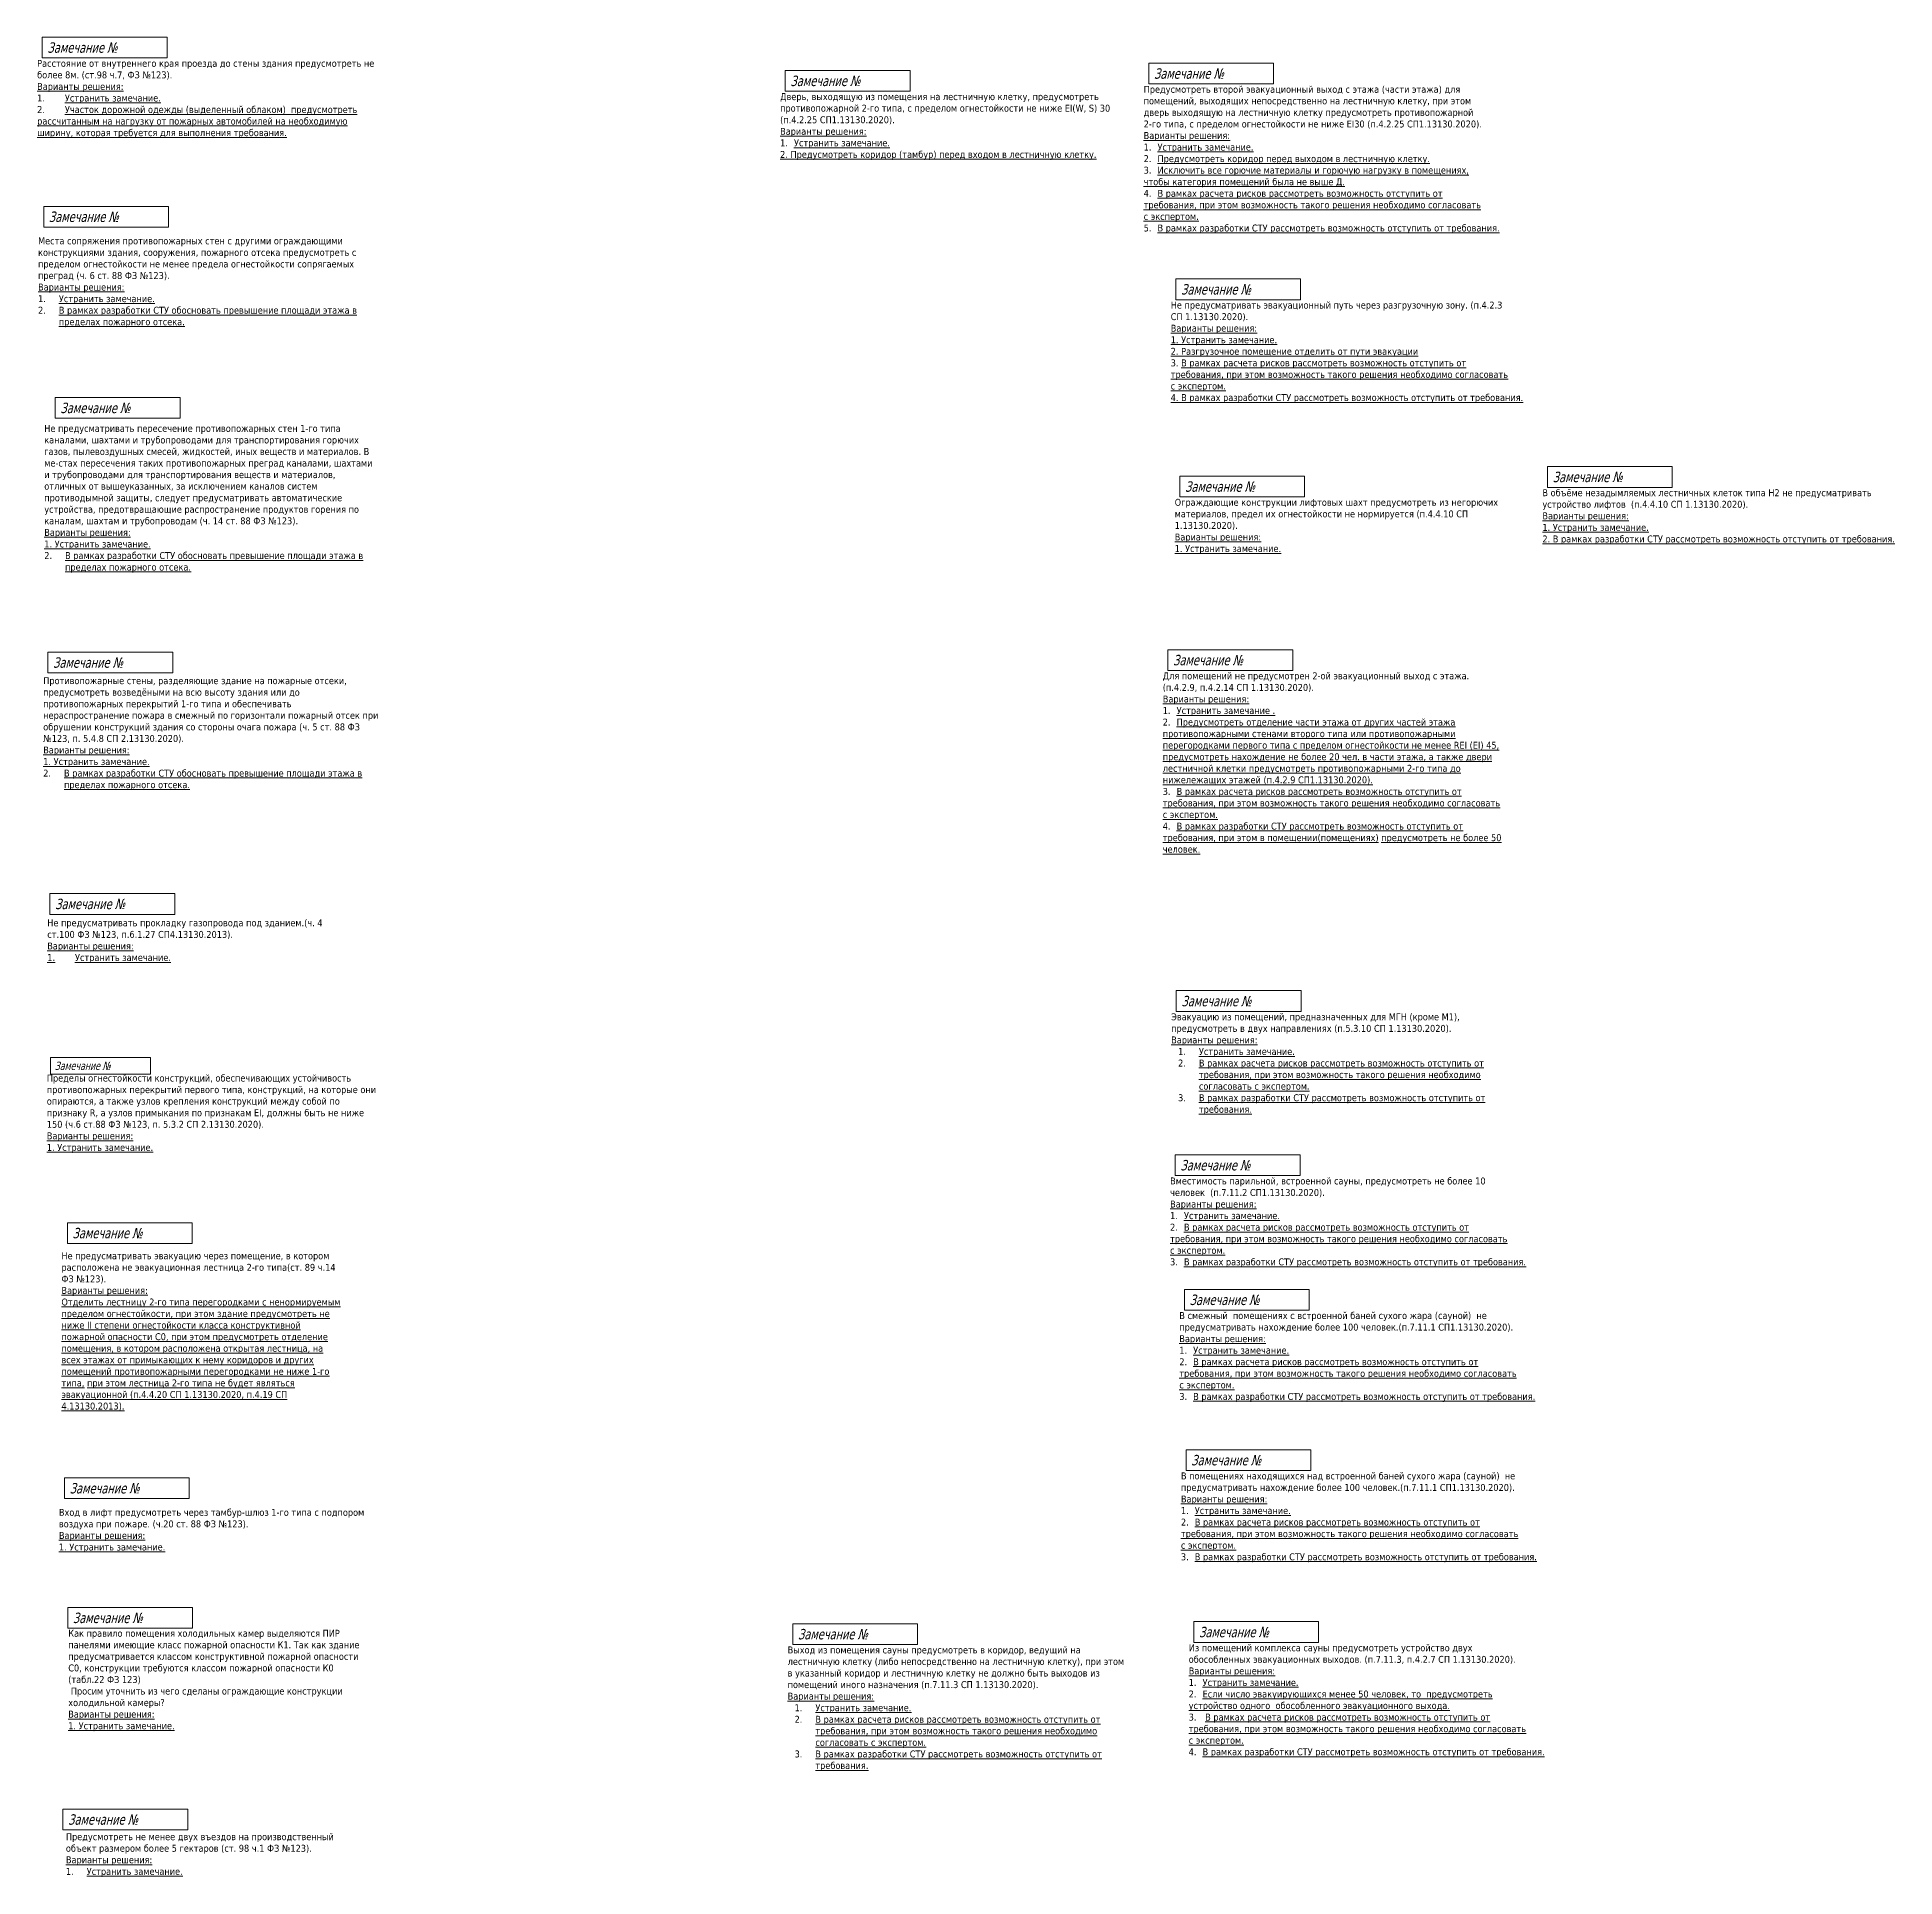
# Model space of a CAD drawing. Header units: millimetres. Extents: x -204396 to 1997851, y -2958255 to 237418.
# Drawn here: x 38382 to 199182, y -445144 to -285942 of the extents above; entities that cross this region are included whole.
import ezdxf

# ---------------------------------------------------------------- set-up
doc = ezdxf.new("R2010")
doc.units = ezdxf.units.MM
doc.layers.add('экспертиза', color=1, linetype='Continuous', lineweight=0)
doc.styles.add('ЭКСПЕРТИЗА', font='tahoma.ttf')

msp = doc.modelspace()

# ---------------------------------------------------------------- texts
at = {"layer": 'экспертиза', "lineweight": 0, "style": 'ЭКСПЕРТИЗА', "oblique": 14.99998, "width": 0.8}
for p in [(39278, -287292), (103588, -290174), (135056, -289540), (39397, -301933), (137399, -308214), (40398, -318477), (137744, -325282), (169570, -324451), (39763, -340511), (136708, -340298), (41448, -389885), (41474, -423182), (41065, -440632)]:
    msp.add_text('Замечание №', height=900, dxfattribs=at).set_placement(p)
at = {"layer": 'экспертиза', "lineweight": 0, "ltscale": 100, "transparency": 33554687, "style": 'ЭКСПЕРТИЗА', "oblique": 14.99998, "width": 0.8}
msp.add_text('Замечание №', height=900, dxfattribs=at).set_placement((39942, -361402))
at = {"layer": 'экспертиза', "color": 4, "lineweight": 0, "style": 'ЭКСПЕРТИЗА', "oblique": 14.99998, "width": 0.8}
for p in [(137437, -369806), (137345, -384010), (138143, -395658), (138282, -409534), (104240, -424594), (138955, -424409)]:
    msp.add_text('Замечание №', height=900, dxfattribs=at).set_placement(p)
at = {"layer": 'экспертиза', "color": 4, "ltscale": 100, "style": 'ЭКСПЕРТИЗА', "oblique": 14.99998, "width": 0.8}
msp.add_text('Замечание №', height=720, dxfattribs=at).set_placement((39908, -375319))
at = {"layer": 'экспертиза', "color": 1, "lineweight": 0, "style": 'ЭКСПЕРТИЗА', "oblique": 14.99998, "width": 0.8}
msp.add_text('Замечание №', height=900, dxfattribs=at).set_placement((41200, -411965))
at = {"layer": 'экспертиза', "lineweight": 0, "ltscale": 100, "char_height": 600, "attachment_point": 1, "style": 'ЭКСПЕРТИЗА'}
for s, insert, width in [('Расстояние от внутреннего края проезда до стены здания предусмотреть не более 8м. (ст.98 ч.7, ФЗ №123).\\P{\\L\\C6;Варианты решения:\\P\\l1.^I\\LУстранить замечание.\\P\\l2.^I\\LУчасток дорожной одежды (выделенный облаком)  предусмотреть рассчитанным на нагрузку от пожарных автомобилей на необходимую ширину, которая требуется для выполнения требования.}', (38382, -287906), 29539.74), ('\\pt1200;Дверь, выходящую из помещения на лестничную клетку, предусмотреть противопожарной 2-го типа, с пределом огнестойкости не ниже EI(W, S) 30 (п.4.2.25 СП1.13130.2020).{\\L\\C6;\\PВарианты решения:\\P\\l1.^I\\LУстранить замечание.\\P2. Предусмотреть коридор (тамбур) перед входом в лестничную клетку.}', (102692, -290788), 29427.02), ('\\pt1200;Предусмотреть второй эвакуационный выход с этажа (части этажа) для помещений, выходящих непосредственно на лестничную клетку, при этом дверь выходящую на лестничную клетку предусмотреть противопожарной 2-го типа, с пределом огнестойкости не ниже EI30 (п.4.2.25 СП1.13130.2020).{\\L\\C6;\\PВарианты решения:\\P\\l1.^I\\LУстранить замечание.\\P\\l2.^I\\LПредусмотреть коридор перед выходом в лестничную клетку.\\P\\l3.^I\\LИсключить все горючие материалы и горючую нагрузку в помещениях, чтобы категория помещений была не выше Д.\\P\\l4.^I\\LВ рамках расчета рисков рассмотреть возможность отступить от требования, при этом возможность такого решения необходимо согласовать с экспертом.\\H0.91667x;\\l\\C0;\\P\\H1.09091x;\\C6;5.^I\\LВ рамках разработки СТУ рассмотреть возможность отступить от требования. }', (134160, -290154), 29427.02), ('\\pt1200;Не предусматривать эвакуационный путь через разгрузочную зону. (п.4.2.3 СП 1.13130.2020).{\\L\\C6;\\PВарианты решения:\\P\\ptz;1. Устранить замечание.\\P2. Разгрузочное помещение отделить от пути эвакуации\\P\\l3. \\LВ рамках расчета рисков рассмотреть возможность отступить от требования, при этом возможность такого решения необходимо согласовать с экспертом.\\P\\pt1200;4. В рамках разработки СТУ рассмотреть возможность отступить от требования.}', (136503, -308828), 29427.02), ('\\pt1200;Ограждающие конструкции лифтовых шахт предусмотреть из негорючих материалов, предел их огнестойкости не нормируется (п.4.4.10 СП 1.13130.2020).{\\L\\C6;\\PВарианты решения:\\P1. Устранить замечание.}', (136848, -325896), 29427.02), ('\\pt1200;В объёме незадымляемых лестничных клеток типа Н2 не предусматривать устройство лифтов  (п.4.4.10 СП 1.13130.2020).{\\L\\C6;\\PВарианты решения:\\P1. Устранить замечание.\\P2. В рамках разработки СТУ рассмотреть возможность отступить от требования.}', (168674, -325065), 29427.02), ('\\pt1200;Для помещений не предусмотрен 2-ой эвакуационный выход с этажа. (п.4.2.9, п.4.2.14 СП 1.13130.2020).{\\L\\C6;\\PВарианты решения:\\P\\l1.^I\\LУстранить замечание .\\P\\l2.^I\\LПредусмотреть отделение части этажа от других частей этажа противопожарными стенами второго типа или противопожарными перегородками первого типа с пределом огнестойкости не менее REI (EI) 45, предусмотреть нахождение не более 20 чел. в части этажа, а также двери лестничной клетки предусмотреть противопожарными 2-го типа до нижележащих этажей (п.4.2.9 СП1.13130.2020).\\P\\l3.^I\\LВ рамках расчета рисков рассмотреть возможность отступить от требования, при этом возможность такого решения необходимо согласовать с экспертом.\\H0.91667x;\\l\\C0;\\P\\H1.09091x;\\C6;4.^I\\LВ рамках разработки СТУ рассмотреть возможность отступить от требования, при этом в помещении\\C2;(помещениях)\\C6; предусмотреть не более 50 человек.}', (135813, -340913), 29427.02), ('Как правило помещения холодильных камер выделяются ПИР панелями имеющие класс пожарной опасности К1. Так как здание предусматривается классом конструктивной пожарной опасности С0, конструкции требуются классом пожарной опасности К0 (табл.22 ФЗ 123) \\P Просим уточнить из чего сделаны ограждающие конструкции холодильной камеры? \\P{\\L\\C6;Варианты решения:\\P1. Устранить замечание.}', (41073, -423767), 26067.54), ('Предусмотреть не менее двух въездов на производственный объект размером более 5 гектаров (ст. 98 ч.1 ФЗ №123).{\\L\\C6;\\PВарианты решения:\\P\\pt1800;\\l1.^I\\LУстранить замечание.}', (40870, -441372), 25338.67)]:
    msp.add_mtext(s, dxfattribs=dict(at, insert=insert, width=width))
at = {"layer": 'экспертиза', "lineweight": 0, "char_height": 600, "attachment_point": 1, "style": 'ЭКСПЕРТИЗА'}
for s, insert, width in [('Места сопряжения противопожарных стен с другими ограждающими конструкциями здания, сооружения, пожарного отсека предусмотреть с пределом огнестойкости не менее предела огнестойкости сопрягаемых преград (ч. 6 ст. 88 ФЗ №123).\\P{\\L\\C6;Варианты решения:\\P\\pi-1800,l1800,t1800;\\l1.^I\\LУстранить замечание.\\P\\l\\C2;2.^I\\LВ рамках разработки СТУ обосновать превышение площади этажа в пределах пожарного отсека.}', (38461, -303270), 28948.38), ('Не предусматривать пересечение противопожарных стен 1-го типа каналами, шахтами и трубопроводами для транспортирования горючих газов, пылевоздушных смесей, жидкостей, иных веществ и материалов. В ме-стах пересечения таких противопожарных преград каналами, шахтами и трубопроводами для транспортирования веществ и материалов, отличных от вышеуказанных, за исключением каналов систем противодымной защиты, следует предусматривать автоматические устройства, предотвращающие распространение продуктов горения по каналам, шахтам и трубопроводам (ч. 14 ст. 88 ФЗ №123).\\P{\\L\\C6;Варианты решения:\\P1. Устранить замечание.\\P\\pi-1800,l1800,t1800;\\l\\C2;2.^I\\LВ рамках разработки СТУ обосновать превышение площади этажа в пределах пожарного отсека.}', (38998, -319499), 28948.38), ('Противопожарные стены, разделяющие здание на пожарные отсеки, предусмотреть возведёными на всю высоту здания или до противопожарных перекрытий 1-го типа и обеспечивать нераспространение пожара в смежный по горизонтали пожарный отсек при обрушении конструкций здания со стороны очага пожара (ч. 5 ст. 88 ФЗ №123, п. 5.4.8 СП 2.13130.2020).\\P{\\L\\C6;Варианты решения:\\P1. Устранить замечание.\\P\\pi-1800,l1800,t1800;\\l\\C2;2.^I\\LВ рамках разработки СТУ обосновать превышение площади этажа в пределах пожарного отсека.}', (38908, -341330), 28948.38), ('\\pt1200;Не предусматривать эвакуацию через помещение, в котором расположена не эвакуационная лестница 2-го типа(ст. 89 ч.14  ФЗ №123).{\\L\\P\\C6;Варианты решения:\\P\\ptz;Отделить лестницу 2-го типа перегородками с ненормируемым пределом огнестойкости, при этом здание предусмотреть не ниже II степени огнестойкости класса конструктивной пожарной опасности С0, при этом предусмотреть отделение помещения, в котором расположена открытая лестница, на всех этажах от примыкающих к нему коридоров и других помещений противопожарными перегородками не ниже 1-го типа\\C2;, при этом лестница 2-го типа не будет являться эвакуационной (п.4.4.20 СП 1.13130.2020, п.4.19 СП 4.13130.2013).}', (40483, -391100), 24082.01)]:
    msp.add_mtext(s, dxfattribs=dict(at, insert=insert, width=width))
at = {"layer": 'экспертиза', "lineweight": 0, "ltscale": 100, "transparency": 33554687, "insert": (39257, -362288), "char_height": 600, "width": 25321.86, "attachment_point": 1, "style": 'ЭКСПЕРТИЗА'}
msp.add_mtext('\\A1;Не предусматривать прокладку газопровода под зданием.({\\A0;ч. 4 ст.100 ФЗ №123,} п.6.1.27 СП4.13130.2013).{\\L\\C6;\\PВарианты решения:\\P1.^IУстранить замечание. }', dxfattribs=at)
at = {"layer": 'экспертиза', "color": 4, "lineweight": 0, "ltscale": 100, "char_height": 600, "width": 29427.02, "attachment_point": 1, "style": 'ЭКСПЕРТИЗА'}
for s, insert in [('\\pt1200;Эвакуацию из помещений, предназначенных для МГН (кроме М1), предусмотреть в двух направлениях (п.5.3.10 СП 1.13130.2020).{\\L\\C6;\\PВарианты решения:\\P\\pi-1800,l2400,t2400;\\l1.^I\\LУстранить замечание.\\P\\l2.^I\\LВ рамках расчета рисков рассмотреть возможность отступить от требования, при этом возможность такого решения необходимо согласовать с экспертом.\\H0.91667x;\\l\\C0;\\P\\H1.09091x;\\C6;3.^I\\LВ рамках разработки СТУ рассмотреть возможность отступить от требования. }', (136541, -370420)), ('\\pt1200;Вместимость парильной, встроенной сауны, предусмотреть не более 10 человек  (п.7.11.2 СП1.13130.2020).{\\L\\C6;\\PВарианты решения:\\P\\l1.^I\\LУстранить замечание.\\P\\l2.^I\\LВ рамках расчета рисков рассмотреть возможность отступить от требования, при этом возможность такого решения необходимо согласовать с экспертом.\\H0.91667x;\\l\\C0;\\P\\H1.09091x;\\C6;3.^I\\LВ рамках разработки СТУ рассмотреть возможность отступить от требования. }', (136449, -384624)), ('\\pt1200;В смежный  помещениях с встроенной баней сухого жара (сауной)  не предусматривать нахождение более 100 человек.(п.7.11.1 СП1.13130.2020).{\\L\\C6;\\PВарианты решения:\\P\\l1.^I\\LУстранить замечание.\\P\\l2.^I\\LВ рамках расчета рисков рассмотреть возможность отступить от требования, при этом возможность такого решения необходимо согласовать с экспертом.\\H0.91667x;\\l\\C0;\\P\\H1.09091x;\\C6;3.^I\\LВ рамках разработки СТУ рассмотреть возможность отступить от требования. }', (137247, -396273)), ('\\pt1200;В помещениях находящихся над встроенной баней сухого жара (сауной)  не предусматривать нахождение более 100 человек.(п.7.11.1 СП1.13130.2020).{\\L\\C6;\\PВарианты решения:\\P\\l1.^I\\LУстранить замечание.\\P\\l2.^I\\LВ рамках расчета рисков рассмотреть возможность отступить от требования, при этом возможность такого решения необходимо согласовать с экспертом.\\H0.91667x;\\l\\C0;\\P\\H1.09091x;\\C6;3.^I\\LВ рамках разработки СТУ рассмотреть возможность отступить от требования. }', (137386, -410148)), ('\\pt1200;Выход из помещения сауны предусмотреть в коридор, ведущий на лестничную клетку (либо непосредственно на лестничную клетку), при этом в указанный коридор и лестничную клетку не должно быть выходов из помещений иного назначения (п.7.11.3 СП 1.13130.2020).{\\L\\C6;\\PВарианты решения:\\P\\pi-1800,l2400,t2400,16800;\\l1.^I\\LУстранить замечание.\\P\\l2.^I\\LВ рамках расчета рисков рассмотреть возможность отступить от требования, при этом возможность такого решения необходимо согласовать с экспертом.\\H0.91667x;\\l\\C0;\\P\\H1.09091x;\\C6;3.^I\\LВ рамках разработки СТУ рассмотреть возможность отступить от требования. }', (103344, -425208)), ('\\pt1200;Из помещений комплекса сауны предусмотреть устройство двух   обособленных эвакуационных выходов. (п.7.11.3, п.4.2.7 СП 1.13130.2020).{\\L\\C6;\\PВарианты решения:\\P\\l1.^I\\LУстранить замечание.\\P\\l2.^I\\LЕсли число эвакуирующихся менее 50 человек, то  предусмотреть устройство одного  обособленного эвакуационного выхода.\\P\\l3.^I\\L В рамках расчета рисков рассмотреть возможность отступить от требования, при этом возможность такого решения необходимо согласовать с экспертом.\\H0.91667x;\\l\\C0;\\P\\H1.09091x;\\C6;4.^I\\LВ рамках разработки СТУ рассмотреть возможность отступить от требования. }', (138059, -425023))]:
    msp.add_mtext(s, dxfattribs=dict(at, insert=insert))
at = {"layer": 'экспертиза', "color": 4, "lineweight": 0, "insert": (39219, -375720), "char_height": 600, "width": 28948.38, "attachment_point": 1, "style": 'ЭКСПЕРТИЗА'}
msp.add_mtext('Пределы огнестойкости конструкций, обеспечивающих устойчивость противопожарных перекрытий первого типа, конструкций, на которые они опираются, а также узлов крепления конструкций между собой по признаку R, а узлов примыкания по признакам EI, должны быть не ниже 150 (ч.6 ст.88 ФЗ №123, п. 5.3.2 СП 2.13130.2020). \\P{\\L\\C6;Варианты решения:\\P1. Устранить замечание.}', dxfattribs=at)
at = {"layer": 'экспертиза', "color": 1, "lineweight": 0, "insert": (40264, -413302), "char_height": 600, "width": 28948.38, "attachment_point": 1, "style": 'ЭКСПЕРТИЗА'}
msp.add_mtext('Вход в лифт предусмотреть через тамбур-шлюз 1-го типа с подпором воздуха при пожаре. (ч.20 ст. 88 ФЗ №123).\\P{\\L\\C6;Варианты решения:\\P1. Устранить замечание.\\H1.25336x; }', dxfattribs=at)

# ---------------------------------------------------------------- linework, layer by layer
at = {"layer": 'экспертиза', "lineweight": 0}
for points in [[(38828, -285942), (49628, -285942), (49628, -287742), (38828, -287742), (38828, -285942)], [(103138, -288824), (113938, -288824), (113938, -290624), (103138, -290624), (103138, -288824)], [(134606, -288190), (145406, -288190), (145406, -289990), (134606, -289990), (134606, -288190)], [(38947, -300583), (49747, -300583), (49747, -302383), (38947, -302383), (38947, -300583)], [(136949, -306864), (147749, -306864), (147749, -308664), (136949, -308664), (136949, -306864)], [(39948, -317127), (50748, -317127), (50748, -318927), (39948, -318927), (39948, -317127)], [(169120, -323101), (179920, -323101), (179920, -324901), (169120, -324901), (169120, -323101)], [(137294, -323932), (148094, -323932), (148094, -325732), (137294, -325732), (137294, -323932)], [(39313, -339161), (50113, -339161), (50113, -340961), (39313, -340961), (39313, -339161)], [(136258, -338948), (147058, -338948), (147058, -340748), (136258, -340748), (136258, -338948)], [(40615, -439282), (51415, -439282), (51415, -441082), (40615, -441082), (40615, -439282)]]:
    msp.add_lwpolyline(points, dxfattribs=at)
at = {"layer": 'экспертиза', "lineweight": 0, "transparency": 33554687}
msp.add_lwpolyline([(39492, -360052), (50292, -360052), (50292, -361852), (39492, -361852), (39492, -360052)], dxfattribs=at)
at = {"layer": 'экспертиза', "color": 4, "lineweight": 0}
for points in [[(136987, -368456), (147787, -368456), (147787, -370256), (136987, -370256), (136987, -368456)], [(136895, -382660), (147695, -382660), (147695, -384460), (136895, -384460), (136895, -382660)], [(137693, -394308), (148493, -394308), (148493, -396108), (137693, -396108), (137693, -394308)], [(137832, -408184), (148632, -408184), (148632, -409984), (137832, -409984), (137832, -408184)], [(103790, -423244), (114590, -423244), (114590, -425044), (103790, -425044), (103790, -423244)], [(138505, -423059), (149305, -423059), (149305, -424859), (138505, -424859), (138505, -423059)]]:
    msp.add_lwpolyline(points, dxfattribs=at)
at = {"layer": 'экспертиза', "color": 4, "ltscale": 100}
msp.add_lwpolyline([(39548, -374239), (48188, -374239), (48188, -375679), (39548, -375679), (39548, -374239)], dxfattribs=at)
at = {"layer": 'экспертиза'}
for points in [[(40998, -388535), (51798, -388535), (51798, -390335), (40998, -390335), (40998, -388535)], [(41024, -421832), (51824, -421832), (51824, -423632), (41024, -423632), (41024, -421832)]]:
    msp.add_lwpolyline(points, dxfattribs=at)
at = {"layer": 'экспертиза', "color": 1, "lineweight": 0}
msp.add_lwpolyline([(40750, -410615), (51550, -410615), (51550, -412415), (40750, -412415), (40750, -410615)], dxfattribs=at)

msp.set_redraw_order([(e.dxf.handle, doc.entitydb.next_handle()) for e in msp.query("TEXT MTEXT ATTDEF DIMENSION ARC_DIMENSION")])  # texts and dimensions are drawn at this point

doc.saveas('drawing.dxf')
